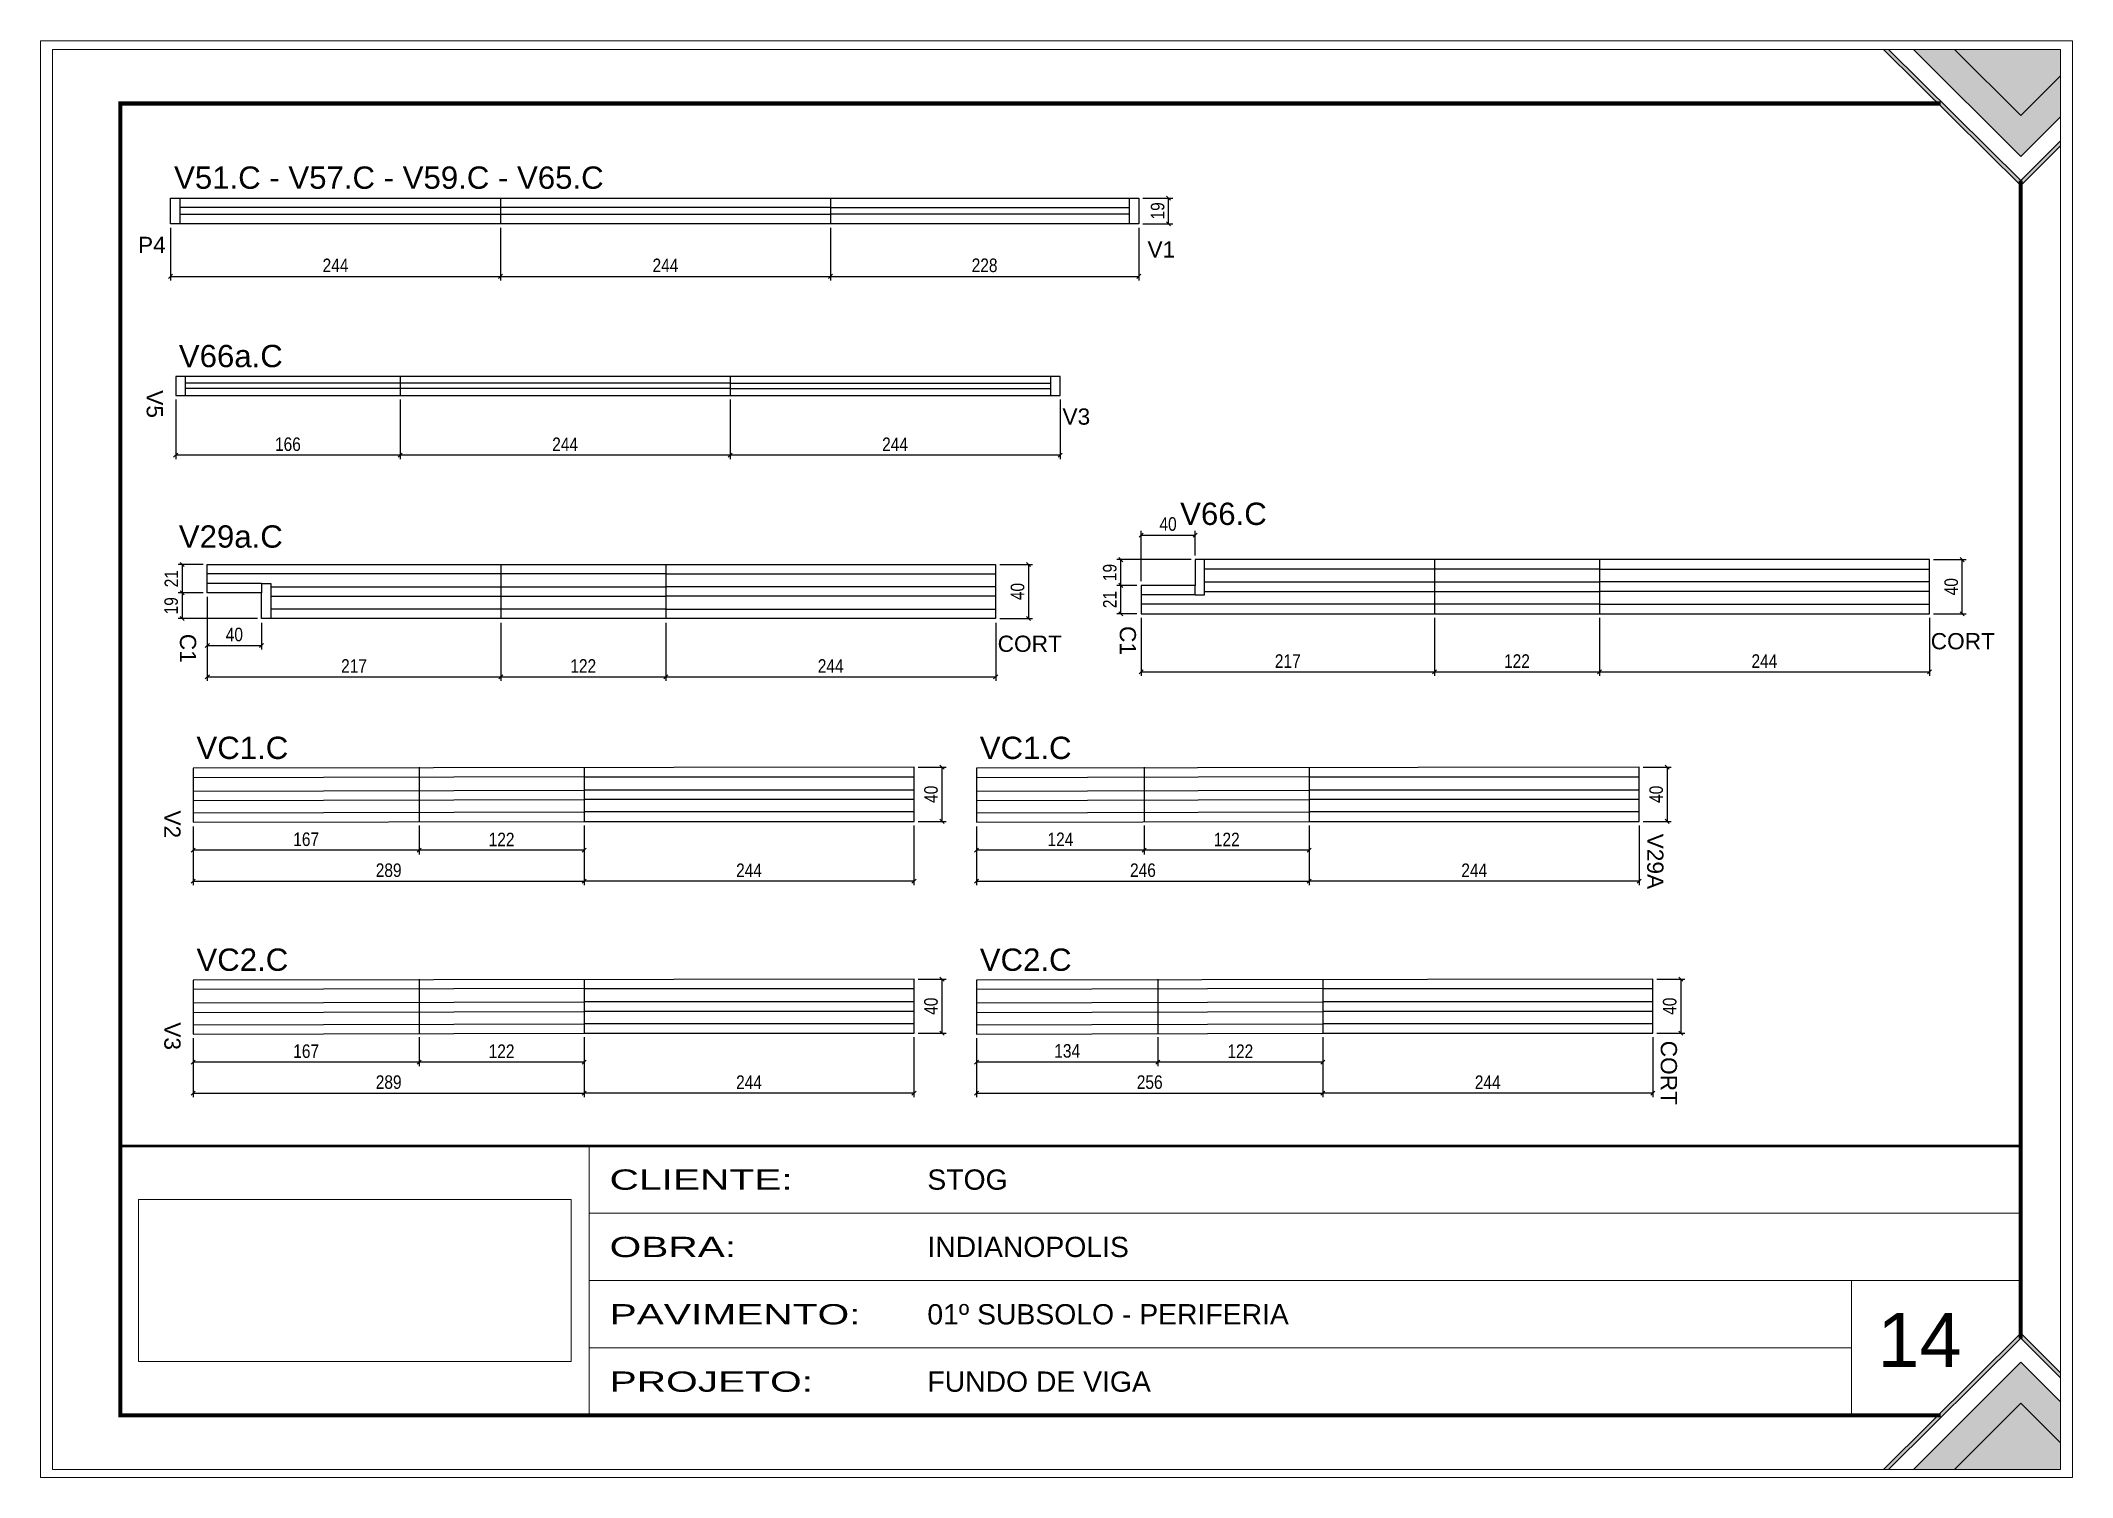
# Paper-space layout '. (14)' of a CAD drawing. Extents: x 303 to 600, y -8 to 202.
# The model-space entities are those that its viewports show. They can reach past a viewport. Long polylines and large blocks are cut down to what shows.
import ezdxf
from ezdxf.enums import TextEntityAlignment as Align

# ---------------------------------------------------------------- set-up
doc = ezdxf.new("R2010")
doc.units = 0
doc.linetypes.add('CONTINUO', pattern=[0])
doc.layers.get('0').update_dxf_attribs({"color": 50})
for name, color, linetype in [('5', 5, 'Continuous'), ('COTA', 241, 'Continuous'), ('NOMENCLATURA', 7, 'Continuous'), ('Painéis', 200, 'Continuous'), ('SARR_2.2x7', 40, 'Continuous'), ('SARR_EDITAR', 141, 'Continuous'), ('TEXTO', 3, 'Continuous')]:
    doc.layers.add(name, color=color, linetype=linetype)
doc.layers.add('Folhas', color=255, linetype='Continuous', lineweight=9)
doc.styles.add('ARIAL', font='arial.ttf')
doc.styles.add('COTA TECNICA', font='techl___.ttf', dxfattribs={"height": 10})
doc.styles.add('COTA TECNICA-50', font='techl___.ttf', dxfattribs={"height": 10})
doc.styles.get("Standard").update_dxf_attribs({"font": 'arial.ttf'})
doc.styles.add('Tecnologia', font='')
doc.styles.get('Tecnologia').set_extended_font_data('Forgotten Futurist')
doc.dimstyles.new('COTA PAINEL-50', dxfattribs={"dimtxt": 10, "dimasz": 3, "dimexe": 3, "dimexo": 3, "dimgap": 3, "dimtad": 1, "dimdec": 1, "dimzin": 9, "dimdsep": 46, "dimtxsty": 'COTA TECNICA-50', "dimblk1": 'OBLIQUE', "dimblk2": 'OBLIQUE', "dimsah": 1, "dimcen": 0.9, "dimclrd": 4, "dimclre": 4, "dimclrt": 240, "dimadec": 1, "dimazin": 3, "dimtfac": 1, "dimtdec": 1, "dimtmove": 0, "dimatfit": 3, "dimfxl": 1, "dimtolj": 1, "dimtzin": 12, "dimarcsym": 0})
doc.dimstyles.new('PAINEL', dxfattribs={"dimtxt": 10, "dimasz": 3, "dimexe": 3, "dimexo": 3, "dimgap": 3, "dimtad": 1, "dimdec": 1, "dimzin": 12, "dimdsep": 46, "dimtxsty": 'COTA TECNICA', "dimblk1": 'OBLIQUE', "dimblk2": 'OBLIQUE', "dimsah": 1, "dimcen": 0.9, "dimclrd": 4, "dimclre": 4, "dimclrt": 240, "dimadec": 1, "dimazin": 3, "dimtfac": 1, "dimtdec": 1, "dimtmove": 0, "dimatfit": 3, "dimfxl": 1, "dimtolj": 1, "dimtzin": 12, "dimarcsym": 0})
picture_1 = doc.add_image_def('image1.jpg', size_in_pixel=(1600, 599))

psp = doc.layouts.new('. (14)')

msp = doc.modelspace()

# ---------------------------------------------------------------- texts
at = {"layer": '5', "linetype": 'Continuous'}
for s, rotation, p in [('P4', 359.999964, (1719.623, -2092.078)), ('V1', 359.999964, (2466.194, -2095.41)), ('V5', 270.000036, (1726.058, -2193.508)), ('V3', 0.000036, (2403.303, -2218.991)), ('C1', 270.000036, (2445.658, -2367.889)), ('CORT', 0.000036, (3045.377, -2385.081)), ('C1', 270.000036, (1750.637, -2373.641)), ('CORT', 0.000036, (2355.35, -2386.981)), ('V2', 270.000036, (1739.096, -2504.234)), ('V29A', 270.000036, (2835.741, -2521.41)), ('V3', 270.000036, (1739.096, -2660.88)), ('CORT', 270.000036, (2845.741, -2674.517))]:
    msp.add_text(s, height=12, rotation=rotation, dxfattribs=at).set_placement(p)
at = {"layer": 'Folhas', "style": 'ARIAL'}
msp.add_text('14', height=40, dxfattribs=at).set_placement((3037.102, -2895.755), align=Align.MIDDLE)
at = {"layer": 'NOMENCLATURA', "linetype": 'Continuous'}
for s, height, p in [('V51.C - V57.C - V59.C - V65.C', 16.49999, (1746.325, -2044.561)), ('V66a.C', 16.5, (1749.838, -2176.473)), ('V66.C', 16.5, (2490.325, -2293.145)), ('V29a.C', 16.5, (1749.838, -2309.923)), ('VC1.C', 16.5, (1762.875, -2466.2)), ('VC1.C', 16.5, (2342.146, -2466.2)), ('VC2.C', 16.5, (1762.875, -2622.846)), ('VC2.C', 16.5, (2342.146, -2622.846))]:
    msp.add_text(s, height=height, dxfattribs=at).set_placement(p)

# ---------------------------------------------------------------- blocks, each defined once
blk = doc.blocks.new('9999999999')
at = {"transparency": 33554687}
h = blk.add_hatch(color=30, dxfattribs=at)
h.dxf.hatch_style = 1
h.paths.add_polyline_path([(1357.7, 1050), (1354, 1050), (1455.5, 949.3), (1485, 978.7), (1485, 982.3), (1455.5, 953)])
at = {"true_color": 0x000000, "transparency": 33554687}
h = blk.add_hatch(color=18, dxfattribs=at)
h.dxf.hatch_style = 1
h.paths.add_polyline_path([(1406.6, 1050), (1376.2, 1050), (1455.5, 970.8), (1485, 1000.1), (1485, 1030.4), (1455.5, 1001.1)])
at = {"true_color": 0xff7f00, "transparency": 33554687}
h = blk.add_hatch(color=30, dxfattribs=at)
h.dxf.hatch_style = 1
h.paths.add_polyline_path([(1485, 1030.4), (1485, 1050), (1406.6, 1050), (1455.5, 1001.1)])
at = {"transparency": 33554687}
h = blk.add_hatch(color=30, dxfattribs=at)
h.dxf.hatch_style = 1
h.paths.add_polyline_path([(1357.7, 0), (1354, 0), (1455.5, 100.7), (1485, 71.3), (1485, 67.7), (1455.5, 97)])
at = {"true_color": 0x000000, "transparency": 33554687}
h = blk.add_hatch(color=18, dxfattribs=at)
h.dxf.hatch_style = 1
h.paths.add_polyline_path([(1406.6, 0), (1376.2, 0), (1455.5, 79.2), (1485, 49.9), (1485, 19.6), (1455.5, 48.9)])
at = {"true_color": 0xff7f00, "transparency": 33554687}
h = blk.add_hatch(color=30, dxfattribs=at)
h.dxf.hatch_style = 1
h.paths.add_polyline_path([(1485, 19.6), (1485, 0), (1406.6, 0), (1455.5, 48.9)])
at = {"color": 30, "linetype": 'CONTINUO'}
for p, q in [((396.9, 40), (396.9, 239.2)), ((396.9, 189.4), (1455.5, 189.4)), ((396.9, 139.6), (1455.5, 139.6)), ((1330.4, 139.6), (1330.4, 40)), ((396.9, 89.8), (1330.4, 89.8))]:
    blk.add_line(p, q, dxfattribs=at)
at = {"color": 30, "transparency": 33554687}
for points in [[(1485, 978.7), (1455.5, 949.3), (1354, 1050)], [(1485, 982.3), (1455.5, 953), (1357.7, 1050)], [(1376.2, 1050), (1455.5, 970.8), (1485, 1000.1)], [(1406.6, 1050), (1455.5, 1001.1), (1485, 1030.4)], [(1485, 71.3), (1455.5, 100.7), (1354, 0)], [(1485, 67.7), (1455.5, 97), (1357.7, 0)], [(1376.2, 0), (1455.5, 79.2), (1485, 49.9)], [(1406.6, 0), (1455.5, 48.9), (1485, 19.6)]]:
    blk.add_lwpolyline(points, dxfattribs=at)
at = {"color": 30, "linetype": 'CONTINUO', "const_width": 2}
blk.add_lwpolyline([(1455.5, 97), (1455.5, 239.2), (50, 239.2), (50, 40), (1396.2, 40)], dxfattribs=at)
at = {"layer": 'Folhas'}
blk.add_lwpolyline([(0, 0), (1485, 0), (1485, 1050), (0, 1050)], close=True, dxfattribs=at)
at = {"layer": 'Folhas', "color": 30, "const_width": 3}
for points in [[(1396.2, 1010), (50, 1010), (50, 40), (1396.2, 40)], [(1455.5, 97), (1455.5, 953)]]:
    blk.add_lwpolyline(points, dxfattribs=at)
at = {"layer": 'TEXTO', "color": 7, "style": 'Tecnologia', "width": 1.5}
for s, p in [('CLIENTE:', (411.9, 214.3)), ('OBRA:', (411.9, 164.5)), ('PAVIMENTO:', (411.9, 114.7)), ('PROJETO:', (411.9, 64.9))]:
    blk.add_text(s, height=15, dxfattribs=at).set_placement(p, align=Align.MIDDLE_LEFT)
at = {"layer": 'TEXTO', "color": 7, "linetype": 'Continuous', "ltscale": 5, "style": 'ARIAL'}
for s, p in [('STOG', (646.9, 214.3)), ('INDIANOPOLIS', (646.9, 164.5)), ('01º SUBSOLO - PERIFERIA', (646.9, 114.7)), ('FUNDO DE VIGA', (646.9, 64.9))]:
    blk.add_text(s, height=15, dxfattribs=at).set_placement(p, align=Align.MIDDLE_LEFT)
image = blk.add_image(picture_1, insert=(63.5, 79.7), size_in_units=(320, 119.8))
image.dxf.flags = 7
blk = doc.blocks.new('_Oblique')
at = {"color": 0, "linetype": 'ByBlock', "lineweight": -2}
blk.add_line((-0.5, -0.5), (0.5, 0.5), dxfattribs=at)
blk = doc.blocks.new('*D470')
at = {"layer": 'COTA', "color": 4, "linetype": 'ByBlock', "lineweight": -2, "transparency": 16777216}
for p, q in [((1743.7, -2073.4), (1743.7, -2112.3)), ((1987.7, -2073.4), (1987.7, -2112.3)), ((1743.7, -2109.3), (1987.7, -2109.3))]:
    blk.add_line(p, q, dxfattribs=at)
at = {"layer": 'Defpoints', "color": 0, "linetype": 'ByBlock', "transparency": 16777216}
for p in [(1743.7, -2070.4), (1987.7, -2070.4), (1987.7, -2109.3)]:
    blk.add_point(p, dxfattribs=at)
at = {"layer": 'COTA', "color": 4, "linetype": 'ByBlock', "lineweight": -2, "transparency": 16777216, "xscale": 3, "yscale": 3, "zscale": 3, "rotation": 180}
blk.add_blockref('_Oblique', (1743.7, -2109.3), dxfattribs=at)
at = {"layer": 'COTA', "color": 4, "linetype": 'ByBlock', "lineweight": -2, "transparency": 16777216, "xscale": 3, "yscale": 3, "zscale": 3}
blk.add_blockref('_Oblique', (1987.7, -2109.3), dxfattribs=at)
at = {"layer": 'COTA', "color": 240, "linetype": 'ByBlock', "transparency": 16777216, "insert": (1865.7, -2101.2), "char_height": 10, "attachment_point": 5, "style": 'COTA TECNICA-50'}
blk.add_mtext('\\A1;244', dxfattribs=at)
blk = doc.blocks.new('*D471')
at = {"layer": 'COTA', "color": 4, "linetype": 'ByBlock', "lineweight": -2, "transparency": 16777216}
for p, q in [((1987.7, -2073.4), (1987.7, -2112.3)), ((2231.7, -2073.4), (2231.7, -2112.3)), ((1987.7, -2109.3), (2231.7, -2109.3))]:
    blk.add_line(p, q, dxfattribs=at)
at = {"layer": 'Defpoints', "color": 0, "linetype": 'ByBlock', "transparency": 16777216}
for p in [(1987.7, -2070.4), (2231.7, -2070.4), (2231.7, -2109.3)]:
    blk.add_point(p, dxfattribs=at)
at = {"layer": 'COTA', "color": 4, "linetype": 'ByBlock', "lineweight": -2, "transparency": 16777216, "xscale": 3, "yscale": 3, "zscale": 3, "rotation": 180}
blk.add_blockref('_Oblique', (1987.7, -2109.3), dxfattribs=at)
at = {"layer": 'COTA', "color": 4, "linetype": 'ByBlock', "lineweight": -2, "transparency": 16777216, "xscale": 3, "yscale": 3, "zscale": 3}
blk.add_blockref('_Oblique', (2231.7, -2109.3), dxfattribs=at)
at = {"layer": 'COTA', "color": 240, "linetype": 'ByBlock', "transparency": 16777216, "insert": (2109.7, -2101.2), "char_height": 10, "attachment_point": 5, "style": 'COTA TECNICA-50'}
blk.add_mtext('\\A1;244', dxfattribs=at)
blk = doc.blocks.new('*D472')
at = {"layer": 'COTA', "color": 4, "lineweight": -2, "transparency": 16777216}
for p, q in [((2462.7, -2051.4), (2484.8, -2051.4)), ((2481.8, -2070.4), (2481.8, -2051.4)), ((2462.7, -2070.4), (2484.8, -2070.4))]:
    blk.add_line(p, q, dxfattribs=at)
at = {"layer": 'Defpoints', "color": 0, "transparency": 16777216}
for p in [(2459.7, -2051.4), (2481.8, -2051.4), (2459.7, -2070.4)]:
    blk.add_point(p, dxfattribs=at)
at = {"layer": 'COTA', "color": 4, "lineweight": -2, "transparency": 16777216, "xscale": 3, "yscale": 3, "zscale": 3}
for p, rotation in [((2481.8, -2051.4), 90), ((2481.8, -2070.4), 270)]:
    blk.add_blockref('_Oblique', p, dxfattribs=dict(at, rotation=rotation))
at = {"layer": 'COTA', "color": 240, "transparency": 16777216, "insert": (2473.7, -2060.9), "char_height": 10, "attachment_point": 5, "rotation": 90, "style": 'COTA TECNICA'}
blk.add_mtext('\\A1;19', dxfattribs=at)
blk = doc.blocks.new('*D473')
at = {"layer": 'COTA', "color": 4, "lineweight": -2, "transparency": 16777216}
for p, q in [((2231.7, -2073.4), (2231.7, -2112.3)), ((2459.7, -2073.4), (2459.7, -2112.3)), ((2231.7, -2109.3), (2459.7, -2109.3))]:
    blk.add_line(p, q, dxfattribs=at)
at = {"layer": 'Defpoints', "color": 0, "transparency": 16777216}
for p in [(2231.7, -2070.4), (2459.7, -2070.4), (2459.7, -2109.3)]:
    blk.add_point(p, dxfattribs=at)
at = {"layer": 'COTA', "color": 4, "lineweight": -2, "transparency": 16777216, "xscale": 3, "yscale": 3, "zscale": 3, "rotation": 180}
blk.add_blockref('_Oblique', (2231.7, -2109.3), dxfattribs=at)
at = {"layer": 'COTA', "color": 4, "lineweight": -2, "transparency": 16777216, "xscale": 3, "yscale": 3, "zscale": 3}
blk.add_blockref('_Oblique', (2459.7, -2109.3), dxfattribs=at)
at = {"layer": 'COTA', "color": 240, "transparency": 16777216, "insert": (2345.7, -2101.2), "char_height": 10, "attachment_point": 5, "style": 'COTA TECNICA-50'}
blk.add_mtext('\\A1;228', dxfattribs=at)
blk = doc.blocks.new('*D474')
at = {"layer": 'COTA', "color": 4, "linetype": 'ByBlock', "lineweight": -2, "transparency": 16777216}
for p, q in [((2157.5, -2200.3), (2157.5, -2244.6)), ((2401.5, -2200.3), (2401.5, -2244.6)), ((2401.5, -2241.6), (2157.5, -2241.6))]:
    blk.add_line(p, q, dxfattribs=at)
at = {"layer": 'Defpoints', "color": 0, "linetype": 'ByBlock', "transparency": 16777216}
for p in [(2157.5, -2197.3), (2401.5, -2197.3), (2157.5, -2241.6)]:
    blk.add_point(p, dxfattribs=at)
at = {"layer": 'COTA', "color": 4, "linetype": 'ByBlock', "lineweight": -2, "transparency": 16777216, "xscale": 3, "yscale": 3, "zscale": 3, "rotation": 180}
blk.add_blockref('_Oblique', (2157.5, -2241.6), dxfattribs=at)
at = {"layer": 'COTA', "color": 4, "linetype": 'ByBlock', "lineweight": -2, "transparency": 16777216, "xscale": 3, "yscale": 3, "zscale": 3}
blk.add_blockref('_Oblique', (2401.5, -2241.6), dxfattribs=at)
at = {"layer": 'COTA', "color": 240, "linetype": 'ByBlock', "transparency": 16777216, "insert": (2279.5, -2233.5), "char_height": 10, "attachment_point": 5, "style": 'COTA TECNICA-50'}
blk.add_mtext('\\A1;244', dxfattribs=at)
blk = doc.blocks.new('*D475')
at = {"layer": 'COTA', "color": 4, "linetype": 'ByBlock', "lineweight": -2, "transparency": 16777216}
for p, q in [((1913.5, -2200.3), (1913.5, -2244.6)), ((2157.5, -2200.3), (2157.5, -2244.6)), ((2157.5, -2241.6), (1913.5, -2241.6))]:
    blk.add_line(p, q, dxfattribs=at)
at = {"layer": 'Defpoints', "color": 0, "linetype": 'ByBlock', "transparency": 16777216}
for p in [(1913.5, -2197.3), (2157.5, -2197.3), (1913.5, -2241.6)]:
    blk.add_point(p, dxfattribs=at)
at = {"layer": 'COTA', "color": 4, "linetype": 'ByBlock', "lineweight": -2, "transparency": 16777216, "xscale": 3, "yscale": 3, "zscale": 3, "rotation": 180}
blk.add_blockref('_Oblique', (1913.5, -2241.6), dxfattribs=at)
at = {"layer": 'COTA', "color": 4, "linetype": 'ByBlock', "lineweight": -2, "transparency": 16777216, "xscale": 3, "yscale": 3, "zscale": 3}
blk.add_blockref('_Oblique', (2157.5, -2241.6), dxfattribs=at)
at = {"layer": 'COTA', "color": 240, "linetype": 'ByBlock', "transparency": 16777216, "insert": (2035.5, -2233.5), "char_height": 10, "attachment_point": 5, "style": 'COTA TECNICA-50'}
blk.add_mtext('\\A1;244', dxfattribs=at)
blk = doc.blocks.new('*D476')
at = {"layer": 'COTA', "color": 4, "lineweight": -2, "transparency": 16777216}
for p, q in [((1747.5, -2200.3), (1747.5, -2244.6)), ((1913.5, -2200.3), (1913.5, -2244.6)), ((1913.5, -2241.6), (1747.5, -2241.6))]:
    blk.add_line(p, q, dxfattribs=at)
at = {"layer": 'Defpoints', "color": 0, "transparency": 16777216}
for p in [(1747.5, -2197.3), (1913.5, -2197.3), (1747.5, -2241.6)]:
    blk.add_point(p, dxfattribs=at)
at = {"layer": 'COTA', "color": 4, "lineweight": -2, "transparency": 16777216, "xscale": 3, "yscale": 3, "zscale": 3, "rotation": 180}
blk.add_blockref('_Oblique', (1747.5, -2241.6), dxfattribs=at)
at = {"layer": 'COTA', "color": 4, "lineweight": -2, "transparency": 16777216, "xscale": 3, "yscale": 3, "zscale": 3}
blk.add_blockref('_Oblique', (1913.5, -2241.6), dxfattribs=at)
at = {"layer": 'COTA', "color": 240, "transparency": 16777216, "insert": (1830.5, -2233.5), "char_height": 10, "attachment_point": 5, "style": 'COTA TECNICA-50'}
blk.add_mtext('\\A1;166', dxfattribs=at)
blk = doc.blocks.new('*D492')
at = {"layer": 'COTA', "color": 4, "lineweight": -2, "transparency": 16777216}
for p, q in [((1770.9, -2346.4), (1770.9, -2408.5)), ((1987.9, -2365.4), (1987.9, -2408.5)), ((1770.9, -2405.5), (1987.9, -2405.5))]:
    blk.add_line(p, q, dxfattribs=at)
at = {"layer": 'Defpoints', "color": 0, "transparency": 16777216}
for p in [(1770.9, -2343.4), (1987.9, -2362.4), (1987.9, -2405.5)]:
    blk.add_point(p, dxfattribs=at)
at = {"layer": 'COTA', "color": 4, "lineweight": -2, "transparency": 16777216, "xscale": 3, "yscale": 3, "zscale": 3, "rotation": 180}
blk.add_blockref('_Oblique', (1770.9, -2405.5), dxfattribs=at)
at = {"layer": 'COTA', "color": 4, "lineweight": -2, "transparency": 16777216, "xscale": 3, "yscale": 3, "zscale": 3}
blk.add_blockref('_Oblique', (1987.9, -2405.5), dxfattribs=at)
at = {"layer": 'COTA', "color": 240, "transparency": 16777216, "insert": (1879.4, -2397.4), "char_height": 10, "attachment_point": 5, "style": 'COTA TECNICA-50'}
blk.add_mtext('\\A1;217', dxfattribs=at)
blk = doc.blocks.new('*D493')
at = {"layer": 'COTA', "color": 4, "lineweight": -2, "transparency": 16777216}
for p, q in [((1987.9, -2365.4), (1987.9, -2408.5)), ((2109.9, -2365.4), (2109.9, -2408.5)), ((1987.9, -2405.5), (2109.9, -2405.5))]:
    blk.add_line(p, q, dxfattribs=at)
at = {"layer": 'Defpoints', "color": 0, "transparency": 16777216}
for p in [(1987.9, -2362.4), (2109.9, -2362.4), (2109.9, -2405.5)]:
    blk.add_point(p, dxfattribs=at)
at = {"layer": 'COTA', "color": 4, "lineweight": -2, "transparency": 16777216, "xscale": 3, "yscale": 3, "zscale": 3, "rotation": 180}
blk.add_blockref('_Oblique', (1987.9, -2405.5), dxfattribs=at)
at = {"layer": 'COTA', "color": 4, "lineweight": -2, "transparency": 16777216, "xscale": 3, "yscale": 3, "zscale": 3}
blk.add_blockref('_Oblique', (2109.9, -2405.5), dxfattribs=at)
at = {"layer": 'COTA', "color": 240, "transparency": 16777216, "insert": (2048.9, -2397.4), "char_height": 10, "attachment_point": 5, "style": 'COTA TECNICA-50'}
blk.add_mtext('\\A1;122', dxfattribs=at)
blk = doc.blocks.new('*D494')
at = {"layer": 'COTA', "color": 4, "lineweight": -2, "transparency": 16777216}
for p, q in [((2109.9, -2365.4), (2109.9, -2408.5)), ((2353.9, -2365.4), (2353.9, -2408.5)), ((2109.9, -2405.5), (2353.9, -2405.5))]:
    blk.add_line(p, q, dxfattribs=at)
at = {"layer": 'Defpoints', "color": 0, "transparency": 16777216}
for p in [(2109.9, -2362.4), (2353.9, -2362.4), (2353.9, -2405.5)]:
    blk.add_point(p, dxfattribs=at)
at = {"layer": 'COTA', "color": 4, "lineweight": -2, "transparency": 16777216, "xscale": 3, "yscale": 3, "zscale": 3, "rotation": 180}
blk.add_blockref('_Oblique', (2109.9, -2405.5), dxfattribs=at)
at = {"layer": 'COTA', "color": 4, "lineweight": -2, "transparency": 16777216, "xscale": 3, "yscale": 3, "zscale": 3}
blk.add_blockref('_Oblique', (2353.9, -2405.5), dxfattribs=at)
at = {"layer": 'COTA', "color": 240, "transparency": 16777216, "insert": (2231.9, -2397.4), "char_height": 10, "attachment_point": 5, "style": 'COTA TECNICA-50'}
blk.add_mtext('\\A1;244', dxfattribs=at)
blk = doc.blocks.new('*D495')
at = {"layer": 'COTA', "color": 4, "lineweight": -2, "transparency": 16777216}
for p, q in [((2356.9, -2322.4), (2381.2, -2322.4)), ((2378.2, -2322.4), (2378.2, -2362.4)), ((2356.9, -2362.4), (2381.2, -2362.4))]:
    blk.add_line(p, q, dxfattribs=at)
at = {"layer": 'Defpoints', "color": 0, "transparency": 16777216}
for p in [(2353.9, -2322.4), (2353.9, -2362.4), (2378.2, -2362.4)]:
    blk.add_point(p, dxfattribs=at)
at = {"layer": 'COTA', "color": 4, "lineweight": -2, "transparency": 16777216, "xscale": 3, "yscale": 3, "zscale": 3}
for p, rotation in [((2378.2, -2322.4), 90), ((2378.2, -2362.4), 270)]:
    blk.add_blockref('_Oblique', p, dxfattribs=dict(at, rotation=rotation))
at = {"layer": 'COTA', "color": 240, "transparency": 16777216, "insert": (2370.1, -2342.4), "char_height": 10, "attachment_point": 5, "rotation": 90, "style": 'COTA TECNICA-50'}
blk.add_mtext('\\A1;40', dxfattribs=at)
blk = doc.blocks.new('*D496')
at = {"layer": 'COTA', "color": 4, "lineweight": -2, "transparency": 16777216}
for p, q in [((1767.9, -2322.4), (1749.3, -2322.4)), ((1752.3, -2322.4), (1752.3, -2343.4)), ((1767.9, -2343.4), (1749.3, -2343.4))]:
    blk.add_line(p, q, dxfattribs=at)
at = {"layer": 'Defpoints', "color": 0, "transparency": 16777216}
for p in [(1770.9, -2322.4), (1752.3, -2343.4), (1770.9, -2343.4)]:
    blk.add_point(p, dxfattribs=at)
at = {"layer": 'COTA', "color": 4, "lineweight": -2, "transparency": 16777216, "xscale": 3, "yscale": 3, "zscale": 3}
for p, rotation in [((1752.3, -2322.4), 90), ((1752.3, -2343.4), 270)]:
    blk.add_blockref('_Oblique', p, dxfattribs=dict(at, rotation=rotation))
at = {"layer": 'COTA', "color": 240, "transparency": 16777216, "insert": (1744.3, -2332.9), "char_height": 10, "attachment_point": 5, "rotation": 90, "style": 'COTA TECNICA-50'}
blk.add_mtext('\\A1;21', dxfattribs=at)
blk = doc.blocks.new('*D497')
at = {"layer": 'COTA', "color": 4, "lineweight": -2, "transparency": 16777216}
for p, q in [((1767.9, -2343.4), (1749.3, -2343.4)), ((1752.3, -2343.4), (1752.3, -2362.4)), ((1807.9, -2362.4), (1749.3, -2362.4))]:
    blk.add_line(p, q, dxfattribs=at)
at = {"layer": 'Defpoints', "color": 0, "transparency": 16777216}
for p in [(1770.9, -2343.4), (1752.3, -2362.4), (1810.9, -2362.4)]:
    blk.add_point(p, dxfattribs=at)
at = {"layer": 'COTA', "color": 4, "lineweight": -2, "transparency": 16777216, "xscale": 3, "yscale": 3, "zscale": 3}
for p, rotation in [((1752.3, -2343.4), 90), ((1752.3, -2362.4), 270)]:
    blk.add_blockref('_Oblique', p, dxfattribs=dict(at, rotation=rotation))
at = {"layer": 'COTA', "color": 240, "transparency": 16777216, "insert": (1744.2, -2352.9), "char_height": 10, "attachment_point": 5, "rotation": 90, "style": 'COTA TECNICA-50'}
blk.add_mtext('\\A1;19', dxfattribs=at)
blk = doc.blocks.new('*D498')
at = {"layer": 'COTA', "color": 4, "lineweight": -2, "transparency": 16777216}
for p, q in [((1770.9, -2346.4), (1770.9, -2385.3)), ((1810.9, -2365.4), (1810.9, -2385.3)), ((1770.9, -2382.3), (1810.9, -2382.3))]:
    blk.add_line(p, q, dxfattribs=at)
at = {"layer": 'Defpoints', "color": 0, "transparency": 16777216}
for p in [(1770.9, -2343.4), (1810.9, -2362.4), (1810.9, -2382.3)]:
    blk.add_point(p, dxfattribs=at)
at = {"layer": 'COTA', "color": 4, "lineweight": -2, "transparency": 16777216, "xscale": 3, "yscale": 3, "zscale": 3, "rotation": 180}
blk.add_blockref('_Oblique', (1770.9, -2382.3), dxfattribs=at)
at = {"layer": 'COTA', "color": 4, "lineweight": -2, "transparency": 16777216, "xscale": 3, "yscale": 3, "zscale": 3}
blk.add_blockref('_Oblique', (1810.9, -2382.3), dxfattribs=at)
at = {"layer": 'COTA', "color": 240, "transparency": 16777216, "insert": (1790.9, -2374.2), "char_height": 10, "attachment_point": 5, "style": 'COTA TECNICA-50'}
blk.add_mtext('\\A1;40', dxfattribs=at)
blk = doc.blocks.new('*D499')
at = {"layer": 'COTA', "color": 4, "lineweight": -2, "transparency": 16777216}
for p, q in [((2461.4, -2361.8), (2461.4, -2404.8)), ((2678.4, -2361.8), (2678.4, -2404.8)), ((2461.4, -2401.8), (2678.4, -2401.8))]:
    blk.add_line(p, q, dxfattribs=at)
at = {"layer": 'Defpoints', "color": 0, "transparency": 16777216}
for p in [(2461.4, -2358.8), (2678.4, -2358.8), (2678.4, -2401.8)]:
    blk.add_point(p, dxfattribs=at)
at = {"layer": 'COTA', "color": 4, "lineweight": -2, "transparency": 16777216, "xscale": 3, "yscale": 3, "zscale": 3, "rotation": 180}
blk.add_blockref('_Oblique', (2461.4, -2401.8), dxfattribs=at)
at = {"layer": 'COTA', "color": 4, "lineweight": -2, "transparency": 16777216, "xscale": 3, "yscale": 3, "zscale": 3}
blk.add_blockref('_Oblique', (2678.4, -2401.8), dxfattribs=at)
at = {"layer": 'COTA', "color": 240, "transparency": 16777216, "insert": (2569.9, -2393.8), "char_height": 10, "attachment_point": 5, "style": 'COTA TECNICA-50'}
blk.add_mtext('\\A1;217', dxfattribs=at)
blk = doc.blocks.new('*D500')
at = {"layer": 'COTA', "color": 4, "lineweight": -2, "transparency": 16777216}
for p, q in [((2678.4, -2361.8), (2678.4, -2404.8)), ((2800.4, -2361.8), (2800.4, -2404.8)), ((2678.4, -2401.8), (2800.4, -2401.8))]:
    blk.add_line(p, q, dxfattribs=at)
at = {"layer": 'Defpoints', "color": 0, "transparency": 16777216}
for p in [(2678.4, -2358.8), (2800.4, -2358.8), (2800.4, -2401.8)]:
    blk.add_point(p, dxfattribs=at)
at = {"layer": 'COTA', "color": 4, "lineweight": -2, "transparency": 16777216, "xscale": 3, "yscale": 3, "zscale": 3, "rotation": 180}
blk.add_blockref('_Oblique', (2678.4, -2401.8), dxfattribs=at)
at = {"layer": 'COTA', "color": 4, "lineweight": -2, "transparency": 16777216, "xscale": 3, "yscale": 3, "zscale": 3}
blk.add_blockref('_Oblique', (2800.4, -2401.8), dxfattribs=at)
at = {"layer": 'COTA', "color": 240, "transparency": 16777216, "insert": (2739.4, -2393.8), "char_height": 10, "attachment_point": 5, "style": 'COTA TECNICA-50'}
blk.add_mtext('\\A1;122', dxfattribs=at)
blk = doc.blocks.new('*D501')
at = {"layer": 'COTA', "color": 4, "lineweight": -2, "transparency": 16777216}
for p, q in [((2800.4, -2361.8), (2800.4, -2404.8)), ((3044.4, -2361.8), (3044.4, -2404.8)), ((2800.4, -2401.8), (3044.4, -2401.8))]:
    blk.add_line(p, q, dxfattribs=at)
at = {"layer": 'Defpoints', "color": 0, "transparency": 16777216}
for p in [(2800.4, -2358.8), (3044.4, -2358.8), (3044.4, -2401.8)]:
    blk.add_point(p, dxfattribs=at)
at = {"layer": 'COTA', "color": 4, "lineweight": -2, "transparency": 16777216, "xscale": 3, "yscale": 3, "zscale": 3, "rotation": 180}
blk.add_blockref('_Oblique', (2800.4, -2401.8), dxfattribs=at)
at = {"layer": 'COTA', "color": 4, "lineweight": -2, "transparency": 16777216, "xscale": 3, "yscale": 3, "zscale": 3}
blk.add_blockref('_Oblique', (3044.4, -2401.8), dxfattribs=at)
at = {"layer": 'COTA', "color": 240, "transparency": 16777216, "insert": (2922.4, -2393.8), "char_height": 10, "attachment_point": 5, "style": 'COTA TECNICA-50'}
blk.add_mtext('\\A1;244', dxfattribs=at)
blk = doc.blocks.new('*D502')
at = {"layer": 'COTA', "color": 4, "lineweight": -2, "transparency": 16777216}
for p, q in [((3047.4, -2318.8), (3071.7, -2318.8)), ((3068.7, -2358.8), (3068.7, -2318.8)), ((3047.4, -2358.8), (3071.7, -2358.8))]:
    blk.add_line(p, q, dxfattribs=at)
at = {"layer": 'Defpoints', "color": 0, "transparency": 16777216}
for p in [(3044.4, -2318.8), (3068.7, -2318.8), (3044.4, -2358.8)]:
    blk.add_point(p, dxfattribs=at)
at = {"layer": 'COTA', "color": 4, "lineweight": -2, "transparency": 16777216, "xscale": 3, "yscale": 3, "zscale": 3}
for p, rotation in [((3068.7, -2318.8), 90), ((3068.7, -2358.8), 270)]:
    blk.add_blockref('_Oblique', p, dxfattribs=dict(at, rotation=rotation))
at = {"layer": 'COTA', "color": 240, "transparency": 16777216, "insert": (3060.6, -2338.8), "char_height": 10, "attachment_point": 5, "rotation": 90, "style": 'COTA TECNICA-50'}
blk.add_mtext('\\A1;40', dxfattribs=at)
blk = doc.blocks.new('*D503')
at = {"layer": 'COTA', "color": 4, "lineweight": -2, "transparency": 16777216}
for p, q in [((2461.4, -2334.8), (2461.4, -2297.6)), ((2501.4, -2315.8), (2501.4, -2297.6)), ((2461.4, -2300.6), (2501.4, -2300.6))]:
    blk.add_line(p, q, dxfattribs=at)
at = {"layer": 'Defpoints', "color": 0, "transparency": 16777216}
for p in [(2501.4, -2300.6), (2501.4, -2318.8), (2461.4, -2337.8)]:
    blk.add_point(p, dxfattribs=at)
at = {"layer": 'COTA', "color": 4, "lineweight": -2, "transparency": 16777216, "xscale": 3, "yscale": 3, "zscale": 3, "rotation": 180}
blk.add_blockref('_Oblique', (2461.4, -2300.6), dxfattribs=at)
at = {"layer": 'COTA', "color": 4, "lineweight": -2, "transparency": 16777216, "xscale": 3, "yscale": 3, "zscale": 3}
blk.add_blockref('_Oblique', (2501.4, -2300.6), dxfattribs=at)
at = {"layer": 'COTA', "color": 240, "transparency": 16777216, "insert": (2481.4, -2292.5), "char_height": 10, "attachment_point": 5, "style": 'COTA TECNICA-50'}
blk.add_mtext('\\A1;40', dxfattribs=at)
blk = doc.blocks.new('*D504')
at = {"layer": 'COTA', "color": 4, "lineweight": -2, "transparency": 16777216}
for p, q in [((2458.4, -2337.8), (2443.4, -2337.8)), ((2446.4, -2358.8), (2446.4, -2337.8)), ((2458.4, -2358.8), (2443.4, -2358.8))]:
    blk.add_line(p, q, dxfattribs=at)
at = {"layer": 'Defpoints', "color": 0, "transparency": 16777216}
for p in [(2446.4, -2337.8), (2461.4, -2337.8), (2461.4, -2358.8)]:
    blk.add_point(p, dxfattribs=at)
at = {"layer": 'COTA', "color": 4, "lineweight": -2, "transparency": 16777216, "xscale": 3, "yscale": 3, "zscale": 3}
for p, rotation in [((2446.4, -2337.8), 90), ((2446.4, -2358.8), 270)]:
    blk.add_blockref('_Oblique', p, dxfattribs=dict(at, rotation=rotation))
at = {"layer": 'COTA', "color": 240, "transparency": 16777216, "insert": (2438.3, -2348.3), "char_height": 10, "attachment_point": 5, "rotation": 90, "style": 'COTA TECNICA-50'}
blk.add_mtext('\\A1;21', dxfattribs=at)
blk = doc.blocks.new('*D505')
at = {"layer": 'COTA', "color": 4, "lineweight": -2, "transparency": 16777216}
for p, q in [((2498.4, -2318.8), (2443.4, -2318.8)), ((2446.4, -2337.8), (2446.4, -2318.8)), ((2458.4, -2337.8), (2443.4, -2337.8))]:
    blk.add_line(p, q, dxfattribs=at)
at = {"layer": 'Defpoints', "color": 0, "transparency": 16777216}
for p in [(2446.4, -2318.8), (2501.4, -2318.8), (2461.4, -2337.8)]:
    blk.add_point(p, dxfattribs=at)
at = {"layer": 'COTA', "color": 4, "lineweight": -2, "transparency": 16777216, "xscale": 3, "yscale": 3, "zscale": 3}
for p, rotation in [((2446.4, -2318.8), 90), ((2446.4, -2337.8), 270)]:
    blk.add_blockref('_Oblique', p, dxfattribs=dict(at, rotation=rotation))
at = {"layer": 'COTA', "color": 240, "transparency": 16777216, "insert": (2438.3, -2328.3), "char_height": 10, "attachment_point": 5, "rotation": 90, "style": 'COTA TECNICA-50'}
blk.add_mtext('\\A1;19', dxfattribs=at)
blk = doc.blocks.new('*D508')
at = {"layer": 'COTA', "color": 4, "linetype": 'ByBlock', "lineweight": -2, "transparency": 16777216}
for p, q in [((2049.5, -2515.3), (2049.5, -2559.6)), ((2293.5, -2515.3), (2293.5, -2559.6)), ((2293.5, -2556.6), (2049.5, -2556.6))]:
    blk.add_line(p, q, dxfattribs=at)
at = {"layer": 'Defpoints', "color": 0, "linetype": 'ByBlock', "transparency": 16777216}
for p in [(2049.5, -2512.3), (2293.5, -2512.3), (2049.5, -2556.6)]:
    blk.add_point(p, dxfattribs=at)
at = {"layer": 'COTA', "color": 4, "linetype": 'ByBlock', "lineweight": -2, "transparency": 16777216, "xscale": 3, "yscale": 3, "zscale": 3, "rotation": 180}
blk.add_blockref('_Oblique', (2049.5, -2556.6), dxfattribs=at)
at = {"layer": 'COTA', "color": 4, "linetype": 'ByBlock', "lineweight": -2, "transparency": 16777216, "xscale": 3, "yscale": 3, "zscale": 3}
blk.add_blockref('_Oblique', (2293.5, -2556.6), dxfattribs=at)
at = {"layer": 'COTA', "color": 240, "linetype": 'ByBlock', "transparency": 16777216, "insert": (2171.5, -2548.5), "char_height": 10, "attachment_point": 5, "style": 'COTA TECNICA-50'}
blk.add_mtext('\\A1;244', dxfattribs=at)
blk = doc.blocks.new('*D509')
at = {"layer": 'COTA', "color": 4, "linetype": 'ByBlock', "lineweight": -2, "transparency": 16777216}
for p, q in [((1927.5, -2515.3), (1927.5, -2536.7)), ((2049.5, -2515.3), (2049.5, -2536.7)), ((2049.5, -2533.7), (1927.5, -2533.7))]:
    blk.add_line(p, q, dxfattribs=at)
at = {"layer": 'Defpoints', "color": 0, "linetype": 'ByBlock', "transparency": 16777216}
for p in [(1927.5, -2512.3), (2049.5, -2512.3), (1927.5, -2533.7)]:
    blk.add_point(p, dxfattribs=at)
at = {"layer": 'COTA', "color": 4, "linetype": 'ByBlock', "lineweight": -2, "transparency": 16777216, "xscale": 3, "yscale": 3, "zscale": 3, "rotation": 180}
blk.add_blockref('_Oblique', (1927.5, -2533.7), dxfattribs=at)
at = {"layer": 'COTA', "color": 4, "linetype": 'ByBlock', "lineweight": -2, "transparency": 16777216, "xscale": 3, "yscale": 3, "zscale": 3}
blk.add_blockref('_Oblique', (2049.5, -2533.7), dxfattribs=at)
at = {"layer": 'COTA', "color": 240, "linetype": 'ByBlock', "transparency": 16777216, "insert": (1988.5, -2525.7), "char_height": 10, "attachment_point": 5, "style": 'COTA TECNICA-50'}
blk.add_mtext('\\A1;122', dxfattribs=at)
blk = doc.blocks.new('*D510')
at = {"layer": 'COTA', "color": 4, "lineweight": -2, "transparency": 16777216}
for p, q in [((1760.5, -2516), (1760.5, -2536.7)), ((1927.5, -2515.3), (1927.5, -2536.7)), ((1927.5, -2533.7), (1760.5, -2533.7))]:
    blk.add_line(p, q, dxfattribs=at)
at = {"layer": 'Defpoints', "color": 0, "transparency": 16777216}
for p in [(1760.5, -2513), (1927.5, -2512.3), (1760.5, -2533.7)]:
    blk.add_point(p, dxfattribs=at)
at = {"layer": 'COTA', "color": 4, "lineweight": -2, "transparency": 16777216, "xscale": 3, "yscale": 3, "zscale": 3, "rotation": 180}
blk.add_blockref('_Oblique', (1760.5, -2533.7), dxfattribs=at)
at = {"layer": 'COTA', "color": 4, "lineweight": -2, "transparency": 16777216, "xscale": 3, "yscale": 3, "zscale": 3}
blk.add_blockref('_Oblique', (1927.5, -2533.7), dxfattribs=at)
at = {"layer": 'COTA', "color": 240, "transparency": 16777216, "insert": (1844, -2525.6), "char_height": 10, "attachment_point": 5, "style": 'COTA TECNICA-50'}
blk.add_mtext('\\A1;167', dxfattribs=at)
blk = doc.blocks.new('*D511')
at = {"layer": 'COTA', "color": 4, "lineweight": -2, "transparency": 16777216}
for p, q in [((1760.5, -2529.7), (1760.5, -2559.6)), ((2049.5, -2529), (2049.5, -2559.6)), ((1760.5, -2556.6), (2049.5, -2556.6))]:
    blk.add_line(p, q, dxfattribs=at)
at = {"layer": 'Defpoints', "color": 0, "transparency": 16777216}
for p in [(1760.5, -2526.7), (2049.5, -2526), (2049.5, -2556.6)]:
    blk.add_point(p, dxfattribs=at)
at = {"layer": 'COTA', "color": 4, "lineweight": -2, "transparency": 16777216, "xscale": 3, "yscale": 3, "zscale": 3, "rotation": 180}
blk.add_blockref('_Oblique', (1760.5, -2556.6), dxfattribs=at)
at = {"layer": 'COTA', "color": 4, "lineweight": -2, "transparency": 16777216, "xscale": 3, "yscale": 3, "zscale": 3}
blk.add_blockref('_Oblique', (2049.5, -2556.6), dxfattribs=at)
at = {"layer": 'COTA', "color": 240, "transparency": 16777216, "insert": (1905, -2548.5), "char_height": 10, "attachment_point": 5, "style": 'COTA TECNICA-50'}
blk.add_mtext('\\A1;289', dxfattribs=at)
blk = doc.blocks.new('*D512')
at = {"layer": 'COTA', "color": 4, "lineweight": -2, "transparency": 16777216}
for p, q in [((2296.5, -2472.3), (2317.2, -2472.3)), ((2314.2, -2472.3), (2314.2, -2512.3)), ((2296.5, -2512.3), (2317.2, -2512.3))]:
    blk.add_line(p, q, dxfattribs=at)
at = {"layer": 'Defpoints', "color": 0, "transparency": 16777216}
for p in [(2293.5, -2472.3), (2293.5, -2512.3), (2314.2, -2512.3)]:
    blk.add_point(p, dxfattribs=at)
at = {"layer": 'COTA', "color": 4, "lineweight": -2, "transparency": 16777216, "xscale": 3, "yscale": 3, "zscale": 3}
for p, rotation in [((2314.2, -2472.3), 90), ((2314.2, -2512.3), 270)]:
    blk.add_blockref('_Oblique', p, dxfattribs=dict(at, rotation=rotation))
at = {"layer": 'COTA', "color": 240, "transparency": 16777216, "insert": (2306.1, -2492.3), "char_height": 10, "attachment_point": 5, "rotation": 90, "style": 'COTA TECNICA-50'}
blk.add_mtext('\\A1;40', dxfattribs=at)
blk = doc.blocks.new('*D513')
at = {"layer": 'COTA', "color": 4, "linetype": 'ByBlock', "lineweight": -2, "transparency": 16777216}
for p, q in [((2585.8, -2515.3), (2585.8, -2559.6)), ((2829.8, -2515.3), (2829.8, -2559.6)), ((2829.8, -2556.6), (2585.8, -2556.6))]:
    blk.add_line(p, q, dxfattribs=at)
at = {"layer": 'Defpoints', "color": 0, "linetype": 'ByBlock', "transparency": 16777216}
for p in [(2585.8, -2512.3), (2829.8, -2512.3), (2585.8, -2556.6)]:
    blk.add_point(p, dxfattribs=at)
at = {"layer": 'COTA', "color": 4, "linetype": 'ByBlock', "lineweight": -2, "transparency": 16777216, "xscale": 3, "yscale": 3, "zscale": 3, "rotation": 180}
blk.add_blockref('_Oblique', (2585.8, -2556.6), dxfattribs=at)
at = {"layer": 'COTA', "color": 4, "linetype": 'ByBlock', "lineweight": -2, "transparency": 16777216, "xscale": 3, "yscale": 3, "zscale": 3}
blk.add_blockref('_Oblique', (2829.8, -2556.6), dxfattribs=at)
at = {"layer": 'COTA', "color": 240, "linetype": 'ByBlock', "transparency": 16777216, "insert": (2707.8, -2548.5), "char_height": 10, "attachment_point": 5, "style": 'COTA TECNICA-50'}
blk.add_mtext('\\A1;244', dxfattribs=at)
blk = doc.blocks.new('*D514')
at = {"layer": 'COTA', "color": 4, "linetype": 'ByBlock', "lineweight": -2, "transparency": 16777216}
for p, q in [((2463.8, -2515.3), (2463.8, -2536.7)), ((2585.8, -2515.3), (2585.8, -2536.7)), ((2585.8, -2533.7), (2463.8, -2533.7))]:
    blk.add_line(p, q, dxfattribs=at)
at = {"layer": 'Defpoints', "color": 0, "linetype": 'ByBlock', "transparency": 16777216}
for p in [(2463.8, -2512.3), (2585.8, -2512.3), (2463.8, -2533.7)]:
    blk.add_point(p, dxfattribs=at)
at = {"layer": 'COTA', "color": 4, "linetype": 'ByBlock', "lineweight": -2, "transparency": 16777216, "xscale": 3, "yscale": 3, "zscale": 3, "rotation": 180}
blk.add_blockref('_Oblique', (2463.8, -2533.7), dxfattribs=at)
at = {"layer": 'COTA', "color": 4, "linetype": 'ByBlock', "lineweight": -2, "transparency": 16777216, "xscale": 3, "yscale": 3, "zscale": 3}
blk.add_blockref('_Oblique', (2585.8, -2533.7), dxfattribs=at)
at = {"layer": 'COTA', "color": 240, "linetype": 'ByBlock', "transparency": 16777216, "insert": (2524.8, -2525.7), "char_height": 10, "attachment_point": 5, "style": 'COTA TECNICA-50'}
blk.add_mtext('\\A1;122', dxfattribs=at)
blk = doc.blocks.new('*D515')
at = {"layer": 'COTA', "color": 4, "lineweight": -2, "transparency": 16777216}
for p, q in [((2339.8, -2516), (2339.8, -2536.7)), ((2463.8, -2515.3), (2463.8, -2536.7)), ((2463.8, -2533.7), (2339.8, -2533.7))]:
    blk.add_line(p, q, dxfattribs=at)
at = {"layer": 'Defpoints', "color": 0, "transparency": 16777216}
for p in [(2339.8, -2513), (2463.8, -2512.3), (2339.8, -2533.7)]:
    blk.add_point(p, dxfattribs=at)
at = {"layer": 'COTA', "color": 4, "lineweight": -2, "transparency": 16777216, "xscale": 3, "yscale": 3, "zscale": 3, "rotation": 180}
blk.add_blockref('_Oblique', (2339.8, -2533.7), dxfattribs=at)
at = {"layer": 'COTA', "color": 4, "lineweight": -2, "transparency": 16777216, "xscale": 3, "yscale": 3, "zscale": 3}
blk.add_blockref('_Oblique', (2463.8, -2533.7), dxfattribs=at)
at = {"layer": 'COTA', "color": 240, "transparency": 16777216, "insert": (2401.8, -2525.6), "char_height": 10, "attachment_point": 5, "style": 'COTA TECNICA-50'}
blk.add_mtext('\\A1;124', dxfattribs=at)
blk = doc.blocks.new('*D516')
at = {"layer": 'COTA', "color": 4, "lineweight": -2, "transparency": 16777216}
for p, q in [((2339.8, -2529.7), (2339.8, -2559.6)), ((2585.8, -2529), (2585.8, -2559.6)), ((2339.8, -2556.6), (2585.8, -2556.6))]:
    blk.add_line(p, q, dxfattribs=at)
at = {"layer": 'Defpoints', "color": 0, "transparency": 16777216}
for p in [(2339.8, -2526.7), (2585.8, -2526), (2585.8, -2556.6)]:
    blk.add_point(p, dxfattribs=at)
at = {"layer": 'COTA', "color": 4, "lineweight": -2, "transparency": 16777216, "xscale": 3, "yscale": 3, "zscale": 3, "rotation": 180}
blk.add_blockref('_Oblique', (2339.8, -2556.6), dxfattribs=at)
at = {"layer": 'COTA', "color": 4, "lineweight": -2, "transparency": 16777216, "xscale": 3, "yscale": 3, "zscale": 3}
blk.add_blockref('_Oblique', (2585.8, -2556.6), dxfattribs=at)
at = {"layer": 'COTA', "color": 240, "transparency": 16777216, "insert": (2462.8, -2548.5), "char_height": 10, "attachment_point": 5, "style": 'COTA TECNICA-50'}
blk.add_mtext('\\A1;246', dxfattribs=at)
blk = doc.blocks.new('*D517')
at = {"layer": 'COTA', "color": 4, "lineweight": -2, "transparency": 16777216}
for p, q in [((2832.8, -2472.3), (2853.5, -2472.3)), ((2850.5, -2472.3), (2850.5, -2512.3)), ((2832.8, -2512.3), (2853.5, -2512.3))]:
    blk.add_line(p, q, dxfattribs=at)
at = {"layer": 'Defpoints', "color": 0, "transparency": 16777216}
for p in [(2829.8, -2472.3), (2829.8, -2512.3), (2850.5, -2512.3)]:
    blk.add_point(p, dxfattribs=at)
at = {"layer": 'COTA', "color": 4, "lineweight": -2, "transparency": 16777216, "xscale": 3, "yscale": 3, "zscale": 3}
for p, rotation in [((2850.5, -2472.3), 90), ((2850.5, -2512.3), 270)]:
    blk.add_blockref('_Oblique', p, dxfattribs=dict(at, rotation=rotation))
at = {"layer": 'COTA', "color": 240, "transparency": 16777216, "insert": (2842.4, -2492.3), "char_height": 10, "attachment_point": 5, "rotation": 90, "style": 'COTA TECNICA-50'}
blk.add_mtext('\\A1;40', dxfattribs=at)
blk = doc.blocks.new('*D524')
at = {"layer": 'COTA', "color": 4, "linetype": 'ByBlock', "lineweight": -2, "transparency": 16777216}
for p, q in [((2049.5, -2672), (2049.5, -2716.3)), ((2293.5, -2672), (2293.5, -2716.3)), ((2293.5, -2713.3), (2049.5, -2713.3))]:
    blk.add_line(p, q, dxfattribs=at)
at = {"layer": 'Defpoints', "color": 0, "linetype": 'ByBlock', "transparency": 16777216}
for p in [(2049.5, -2669), (2293.5, -2669), (2049.5, -2713.3)]:
    blk.add_point(p, dxfattribs=at)
at = {"layer": 'COTA', "color": 4, "linetype": 'ByBlock', "lineweight": -2, "transparency": 16777216, "xscale": 3, "yscale": 3, "zscale": 3, "rotation": 180}
blk.add_blockref('_Oblique', (2049.5, -2713.3), dxfattribs=at)
at = {"layer": 'COTA', "color": 4, "linetype": 'ByBlock', "lineweight": -2, "transparency": 16777216, "xscale": 3, "yscale": 3, "zscale": 3}
blk.add_blockref('_Oblique', (2293.5, -2713.3), dxfattribs=at)
at = {"layer": 'COTA', "color": 240, "linetype": 'ByBlock', "transparency": 16777216, "insert": (2171.5, -2705.2), "char_height": 10, "attachment_point": 5, "style": 'COTA TECNICA-50'}
blk.add_mtext('\\A1;244', dxfattribs=at)
blk = doc.blocks.new('*D525')
at = {"layer": 'COTA', "color": 4, "linetype": 'ByBlock', "lineweight": -2, "transparency": 16777216}
for p, q in [((1927.5, -2672), (1927.5, -2693.4)), ((2049.5, -2672), (2049.5, -2693.4)), ((2049.5, -2690.4), (1927.5, -2690.4))]:
    blk.add_line(p, q, dxfattribs=at)
at = {"layer": 'Defpoints', "color": 0, "linetype": 'ByBlock', "transparency": 16777216}
for p in [(1927.5, -2669), (2049.5, -2669), (1927.5, -2690.4)]:
    blk.add_point(p, dxfattribs=at)
at = {"layer": 'COTA', "color": 4, "linetype": 'ByBlock', "lineweight": -2, "transparency": 16777216, "xscale": 3, "yscale": 3, "zscale": 3, "rotation": 180}
blk.add_blockref('_Oblique', (1927.5, -2690.4), dxfattribs=at)
at = {"layer": 'COTA', "color": 4, "linetype": 'ByBlock', "lineweight": -2, "transparency": 16777216, "xscale": 3, "yscale": 3, "zscale": 3}
blk.add_blockref('_Oblique', (2049.5, -2690.4), dxfattribs=at)
at = {"layer": 'COTA', "color": 240, "linetype": 'ByBlock', "transparency": 16777216, "insert": (1988.5, -2682.3), "char_height": 10, "attachment_point": 5, "style": 'COTA TECNICA-50'}
blk.add_mtext('\\A1;122', dxfattribs=at)
blk = doc.blocks.new('*D526')
at = {"layer": 'COTA', "color": 4, "lineweight": -2, "transparency": 16777216}
for p, q in [((1760.5, -2672.7), (1760.5, -2693.4)), ((1927.5, -2672), (1927.5, -2693.4)), ((1927.5, -2690.4), (1760.5, -2690.4))]:
    blk.add_line(p, q, dxfattribs=at)
at = {"layer": 'Defpoints', "color": 0, "transparency": 16777216}
for p in [(1760.5, -2669.7), (1927.5, -2669), (1760.5, -2690.4)]:
    blk.add_point(p, dxfattribs=at)
at = {"layer": 'COTA', "color": 4, "lineweight": -2, "transparency": 16777216, "xscale": 3, "yscale": 3, "zscale": 3, "rotation": 180}
blk.add_blockref('_Oblique', (1760.5, -2690.4), dxfattribs=at)
at = {"layer": 'COTA', "color": 4, "lineweight": -2, "transparency": 16777216, "xscale": 3, "yscale": 3, "zscale": 3}
blk.add_blockref('_Oblique', (1927.5, -2690.4), dxfattribs=at)
at = {"layer": 'COTA', "color": 240, "transparency": 16777216, "insert": (1844, -2682.3), "char_height": 10, "attachment_point": 5, "style": 'COTA TECNICA-50'}
blk.add_mtext('\\A1;167', dxfattribs=at)
blk = doc.blocks.new('*D527')
at = {"layer": 'COTA', "color": 4, "lineweight": -2, "transparency": 16777216}
for p, q in [((1760.5, -2686.4), (1760.5, -2716.3)), ((2049.5, -2685.7), (2049.5, -2716.3)), ((1760.5, -2713.3), (2049.5, -2713.3))]:
    blk.add_line(p, q, dxfattribs=at)
at = {"layer": 'Defpoints', "color": 0, "transparency": 16777216}
for p in [(1760.5, -2683.4), (2049.5, -2682.7), (2049.5, -2713.3)]:
    blk.add_point(p, dxfattribs=at)
at = {"layer": 'COTA', "color": 4, "lineweight": -2, "transparency": 16777216, "xscale": 3, "yscale": 3, "zscale": 3, "rotation": 180}
blk.add_blockref('_Oblique', (1760.5, -2713.3), dxfattribs=at)
at = {"layer": 'COTA', "color": 4, "lineweight": -2, "transparency": 16777216, "xscale": 3, "yscale": 3, "zscale": 3}
blk.add_blockref('_Oblique', (2049.5, -2713.3), dxfattribs=at)
at = {"layer": 'COTA', "color": 240, "transparency": 16777216, "insert": (1905, -2705.2), "char_height": 10, "attachment_point": 5, "style": 'COTA TECNICA-50'}
blk.add_mtext('\\A1;289', dxfattribs=at)
blk = doc.blocks.new('*D529')
at = {"layer": 'COTA', "color": 4, "lineweight": -2, "transparency": 16777216}
for p, q in [((2296.5, -2629), (2317.2, -2629)), ((2314.2, -2629), (2314.2, -2669)), ((2296.5, -2669), (2317.2, -2669))]:
    blk.add_line(p, q, dxfattribs=at)
at = {"layer": 'Defpoints', "color": 0, "transparency": 16777216}
for p in [(2293.5, -2629), (2293.5, -2669), (2314.2, -2669)]:
    blk.add_point(p, dxfattribs=at)
at = {"layer": 'COTA', "color": 4, "lineweight": -2, "transparency": 16777216, "xscale": 3, "yscale": 3, "zscale": 3}
for p, rotation in [((2314.2, -2629), 90), ((2314.2, -2669), 270)]:
    blk.add_blockref('_Oblique', p, dxfattribs=dict(at, rotation=rotation))
at = {"layer": 'COTA', "color": 240, "transparency": 16777216, "insert": (2306.1, -2649), "char_height": 10, "attachment_point": 5, "rotation": 90, "style": 'COTA TECNICA-50'}
blk.add_mtext('\\A1;40', dxfattribs=at)
blk = doc.blocks.new('*D520')
at = {"layer": 'COTA', "color": 4, "linetype": 'ByBlock', "lineweight": -2, "transparency": 16777216}
for p, q in [((2595.8, -2672), (2595.8, -2716.3)), ((2839.8, -2672), (2839.8, -2716.3)), ((2839.8, -2713.3), (2595.8, -2713.3))]:
    blk.add_line(p, q, dxfattribs=at)
at = {"layer": 'Defpoints', "color": 0, "linetype": 'ByBlock', "transparency": 16777216}
for p in [(2595.8, -2669), (2839.8, -2669), (2595.8, -2713.3)]:
    blk.add_point(p, dxfattribs=at)
at = {"layer": 'COTA', "color": 4, "linetype": 'ByBlock', "lineweight": -2, "transparency": 16777216, "xscale": 3, "yscale": 3, "zscale": 3, "rotation": 180}
blk.add_blockref('_Oblique', (2595.8, -2713.3), dxfattribs=at)
at = {"layer": 'COTA', "color": 4, "linetype": 'ByBlock', "lineweight": -2, "transparency": 16777216, "xscale": 3, "yscale": 3, "zscale": 3}
blk.add_blockref('_Oblique', (2839.8, -2713.3), dxfattribs=at)
at = {"layer": 'COTA', "color": 240, "linetype": 'ByBlock', "transparency": 16777216, "insert": (2717.8, -2705.2), "char_height": 10, "attachment_point": 5, "style": 'COTA TECNICA-50'}
blk.add_mtext('\\A1;244', dxfattribs=at)
blk = doc.blocks.new('*D521')
at = {"layer": 'COTA', "color": 4, "linetype": 'ByBlock', "lineweight": -2, "transparency": 16777216}
for p, q in [((2473.8, -2672), (2473.8, -2693.4)), ((2595.8, -2672), (2595.8, -2693.4)), ((2595.8, -2690.4), (2473.8, -2690.4))]:
    blk.add_line(p, q, dxfattribs=at)
at = {"layer": 'Defpoints', "color": 0, "linetype": 'ByBlock', "transparency": 16777216}
for p in [(2473.8, -2669), (2595.8, -2669), (2473.8, -2690.4)]:
    blk.add_point(p, dxfattribs=at)
at = {"layer": 'COTA', "color": 4, "linetype": 'ByBlock', "lineweight": -2, "transparency": 16777216, "xscale": 3, "yscale": 3, "zscale": 3, "rotation": 180}
blk.add_blockref('_Oblique', (2473.8, -2690.4), dxfattribs=at)
at = {"layer": 'COTA', "color": 4, "linetype": 'ByBlock', "lineweight": -2, "transparency": 16777216, "xscale": 3, "yscale": 3, "zscale": 3}
blk.add_blockref('_Oblique', (2595.8, -2690.4), dxfattribs=at)
at = {"layer": 'COTA', "color": 240, "linetype": 'ByBlock', "transparency": 16777216, "insert": (2534.8, -2682.3), "char_height": 10, "attachment_point": 5, "style": 'COTA TECNICA-50'}
blk.add_mtext('\\A1;122', dxfattribs=at)
blk = doc.blocks.new('*D522')
at = {"layer": 'COTA', "color": 4, "lineweight": -2, "transparency": 16777216}
for p, q in [((2339.8, -2672.7), (2339.8, -2693.4)), ((2473.8, -2672), (2473.8, -2693.4)), ((2473.8, -2690.4), (2339.8, -2690.4))]:
    blk.add_line(p, q, dxfattribs=at)
at = {"layer": 'Defpoints', "color": 0, "transparency": 16777216}
for p in [(2339.8, -2669.7), (2473.8, -2669), (2339.8, -2690.4)]:
    blk.add_point(p, dxfattribs=at)
at = {"layer": 'COTA', "color": 4, "lineweight": -2, "transparency": 16777216, "xscale": 3, "yscale": 3, "zscale": 3, "rotation": 180}
blk.add_blockref('_Oblique', (2339.8, -2690.4), dxfattribs=at)
at = {"layer": 'COTA', "color": 4, "lineweight": -2, "transparency": 16777216, "xscale": 3, "yscale": 3, "zscale": 3}
blk.add_blockref('_Oblique', (2473.8, -2690.4), dxfattribs=at)
at = {"layer": 'COTA', "color": 240, "transparency": 16777216, "insert": (2406.8, -2682.1), "char_height": 10, "attachment_point": 5, "style": 'COTA TECNICA-50'}
blk.add_mtext('\\A1;134', dxfattribs=at)
blk = doc.blocks.new('*D523')
at = {"layer": 'COTA', "color": 4, "lineweight": -2, "transparency": 16777216}
for p, q in [((2339.8, -2686.4), (2339.8, -2716.3)), ((2595.8, -2685.7), (2595.8, -2716.3)), ((2339.8, -2713.3), (2595.8, -2713.3))]:
    blk.add_line(p, q, dxfattribs=at)
at = {"layer": 'Defpoints', "color": 0, "transparency": 16777216}
for p in [(2339.8, -2683.4), (2595.8, -2682.7), (2595.8, -2713.3)]:
    blk.add_point(p, dxfattribs=at)
at = {"layer": 'COTA', "color": 4, "lineweight": -2, "transparency": 16777216, "xscale": 3, "yscale": 3, "zscale": 3, "rotation": 180}
blk.add_blockref('_Oblique', (2339.8, -2713.3), dxfattribs=at)
at = {"layer": 'COTA', "color": 4, "lineweight": -2, "transparency": 16777216, "xscale": 3, "yscale": 3, "zscale": 3}
blk.add_blockref('_Oblique', (2595.8, -2713.3), dxfattribs=at)
at = {"layer": 'COTA', "color": 240, "transparency": 16777216, "insert": (2467.8, -2705.2), "char_height": 10, "attachment_point": 5, "style": 'COTA TECNICA-50'}
blk.add_mtext('\\A1;256', dxfattribs=at)
blk = doc.blocks.new('*D528')
at = {"layer": 'COTA', "color": 4, "lineweight": -2, "transparency": 16777216}
for p, q in [((2842.8, -2629), (2863.5, -2629)), ((2860.5, -2629), (2860.5, -2669)), ((2842.8, -2669), (2863.5, -2669))]:
    blk.add_line(p, q, dxfattribs=at)
at = {"layer": 'Defpoints', "color": 0, "transparency": 16777216}
for p in [(2839.8, -2629), (2839.8, -2669), (2860.5, -2669)]:
    blk.add_point(p, dxfattribs=at)
at = {"layer": 'COTA', "color": 4, "lineweight": -2, "transparency": 16777216, "xscale": 3, "yscale": 3, "zscale": 3}
for p, rotation in [((2860.5, -2629), 90), ((2860.5, -2669), 270)]:
    blk.add_blockref('_Oblique', p, dxfattribs=dict(at, rotation=rotation))
at = {"layer": 'COTA', "color": 240, "transparency": 16777216, "insert": (2852.4, -2649), "char_height": 10, "attachment_point": 5, "rotation": 90, "style": 'COTA TECNICA-50'}
blk.add_mtext('\\A1;40', dxfattribs=at)

# ---------------------------------------------------------------- dimensions: what is measured, and where the dimension line sits
at = {"layer": 'COTA'}
for base, p1, p2, angle, dimstyle, picture, middle in [((2481.811, -2051.384), (2459.691, -2070.384), (2459.691, -2051.384), 90, 'PAINEL', '*D472', (2473.723, -2060.884)), ((1747.51, -2241.609), (1913.51, -2197.297), (1747.51, -2197.297), 180, 'COTA PAINEL-50', '*D476', (1830.51, -2233.506)), ((1752.327, -2343.398), (1770.893, -2322.398), (1770.893, -2343.398), 90, 'COTA PAINEL-50', '*D496', (1744.269, -2332.898)), ((2378.163, -2362.398), (2353.88, -2322.398), (2353.88, -2362.398), 90, 'COTA PAINEL-50', '*D495', (2370.06, -2342.398)), ((2446.387, -2318.79), (2461.394, -2337.79), (2501.394, -2318.79), 90, 'COTA PAINEL-50', '*D505', (2438.299, -2328.29)), ((3068.666, -2318.79), (3044.382, -2358.79), (3044.382, -2318.79), 90, 'COTA PAINEL-50', '*D502', (3060.564, -2338.79)), ((1752.327, -2362.398), (1770.893, -2343.398), (1810.893, -2362.398), 90, 'COTA PAINEL-50', '*D497', (1744.24, -2352.898)), ((2446.387, -2337.79), (2461.394, -2358.79), (2461.394, -2337.79), 90, 'COTA PAINEL-50', '*D504', (2438.328, -2348.29)), ((2314.193, -2512.305), (2293.533, -2472.305), (2293.533, -2512.305), 90, 'COTA PAINEL-50', '*D512', (2306.09, -2492.305)), ((2850.464, -2512.305), (2829.804, -2472.305), (2829.804, -2512.305), 90, 'COTA PAINEL-50', '*D517', (2842.361, -2492.305)), ((1760.547, -2533.717), (1927.533, -2512.305), (1760.547, -2513.024), 180, 'COTA PAINEL-50', '*D510', (1844.04, -2525.614)), ((2339.818, -2533.717), (2463.804, -2512.305), (2339.818, -2513.024), 180, 'COTA PAINEL-50', '*D515', (2401.811, -2525.643)), ((2314.193, -2668.95), (2293.533, -2628.95), (2293.533, -2668.95), 90, 'COTA PAINEL-50', '*D529', (2306.09, -2648.95)), ((2860.464, -2668.95), (2839.804, -2628.95), (2839.804, -2668.95), 90, 'COTA PAINEL-50', '*D528', (2852.361, -2648.95)), ((1760.547, -2690.362), (1927.533, -2668.95), (1760.547, -2669.669), 180, 'COTA PAINEL-50', '*D526', (1844.04, -2682.26)), ((2339.818, -2690.362), (2473.804, -2668.95), (2339.818, -2669.669), 180, 'COTA PAINEL-50', '*D522', (2406.811, -2682.143))]:
    dim = msp.add_linear_dim(base=base, p1=p1, p2=p2, angle=angle, dimstyle=dimstyle, dxfattribs=at)
    dim.commit()
    dim.dimension.update_dxf_attribs({"geometry": picture, "text_midpoint": middle})
at = {"layer": 'COTA', "color": 1, "linetype": 'ByBlock'}
for base, p1, p2, picture, middle in [((1987.691, -2109.292), (1743.691, -2070.384), (1987.691, -2070.384), '*D470', (1865.691, -2101.219)), ((2231.691, -2109.292), (1987.691, -2070.384), (2231.691, -2070.384), '*D471', (2109.691, -2101.219))]:
    dim = msp.add_linear_dim(base=base, p1=p1, p2=p2, dimstyle='COTA PAINEL-50', override={"dimarcsym": 1}, dxfattribs=at)
    dim.commit()
    dim.dimension.update_dxf_attribs({"geometry": picture, "text_midpoint": middle})
at = {"layer": 'COTA'}
for base, p1, p2, picture, middle in [((2459.691, -2109.292), (2231.691, -2070.384), (2459.691, -2070.384), '*D473', (2345.691, -2101.197)), ((2501.394, -2300.587), (2461.394, -2337.79), (2501.394, -2318.79), '*D503', (2481.394, -2292.484)), ((1987.88, -2405.452), (1770.893, -2343.398), (1987.88, -2362.398), '*D492', (1879.386, -2397.379)), ((1810.893, -2382.324), (1770.893, -2343.398), (1810.893, -2362.398), '*D498', (1790.893, -2374.221)), ((2678.382, -2401.844), (2461.394, -2358.79), (2678.382, -2358.79), '*D499', (2569.888, -2393.771)), ((2800.382, -2401.844), (2678.382, -2358.79), (2800.382, -2358.79), '*D500', (2739.382, -2393.785)), ((3044.382, -2401.844), (2800.382, -2358.79), (3044.382, -2358.79), '*D501', (2922.382, -2393.771)), ((2109.88, -2405.452), (1987.88, -2362.398), (2109.88, -2362.398), '*D493', (2048.88, -2397.393)), ((2353.88, -2405.452), (2109.88, -2362.398), (2353.88, -2362.398), '*D494', (2231.88, -2397.379)), ((2049.533, -2556.617), (1760.547, -2526.73), (2049.533, -2526.011), '*D511', (1905.04, -2548.514)), ((2585.804, -2556.617), (2339.818, -2526.73), (2585.804, -2526.011), '*D516', (2462.811, -2548.514)), ((2049.533, -2713.262), (1760.547, -2683.375), (2049.533, -2682.656), '*D527', (1905.04, -2705.16)), ((2595.804, -2713.262), (2339.818, -2683.375), (2595.804, -2682.656), '*D523', (2467.811, -2705.152))]:
    dim = msp.add_linear_dim(base=base, p1=p1, p2=p2, dimstyle='COTA PAINEL-50', dxfattribs=at)
    dim.commit()
    dim.dimension.update_dxf_attribs({"geometry": picture, "text_midpoint": middle})
at = {"layer": 'COTA', "color": 1, "linetype": 'ByBlock'}
for base, p1, p2, picture, middle in [((1913.51, -2241.609), (2157.51, -2197.297), (1913.51, -2197.297), '*D475', (2035.51, -2233.536)), ((2157.51, -2241.609), (2401.51, -2197.297), (2157.51, -2197.297), '*D474', (2279.51, -2233.536)), ((1927.533, -2533.717), (2049.533, -2512.305), (1927.533, -2512.305), '*D509', (1988.533, -2525.658)), ((2049.533, -2556.617), (2293.533, -2512.305), (2049.533, -2512.305), '*D508', (2171.533, -2548.543)), ((2463.804, -2533.717), (2585.804, -2512.305), (2463.804, -2512.305), '*D514', (2524.804, -2525.658)), ((2585.804, -2556.617), (2829.804, -2512.305), (2585.804, -2512.305), '*D513', (2707.804, -2548.543)), ((1927.533, -2690.362), (2049.533, -2668.95), (1927.533, -2668.95), '*D525', (1988.533, -2682.303)), ((2049.533, -2713.262), (2293.533, -2668.95), (2049.533, -2668.95), '*D524', (2171.533, -2705.189)), ((2473.804, -2690.362), (2595.804, -2668.95), (2473.804, -2668.95), '*D521', (2534.804, -2682.303)), ((2595.804, -2713.262), (2839.804, -2668.95), (2595.804, -2668.95), '*D520', (2717.804, -2705.189))]:
    dim = msp.add_linear_dim(base=base, p1=p1, p2=p2, angle=180, dimstyle='COTA PAINEL-50', override={"dimarcsym": 1}, dxfattribs=at)
    dim.commit()
    dim.dimension.update_dxf_attribs({"geometry": picture, "text_midpoint": middle})

# ---------------------------------------------------------------- linework, layer by layer
at = {"layer": 'COTA'}
for p, q in [((1810.893, -2336.398), (1810.893, -2343.398)), ((1810.893, -2336.398), (1817.893, -2336.398)), ((2501.394, -2344.79), (2501.394, -2337.79)), ((2501.394, -2344.79), (2508.394, -2344.79))]:
    msp.add_line(p, q, dxfattribs=at)
at = {"layer": 'Painéis'}
for p, q in [((1743.691, -2070.384), (1743.691, -2051.384)), ((1743.691, -2051.384), (2459.691, -2051.384)), ((1987.691, -2051.384), (1987.691, -2070.384)), ((2231.691, -2051.384), (2231.691, -2070.384)), ((2459.691, -2051.384), (2459.691, -2070.384)), ((1987.691, -2070.384), (1743.691, -2070.384)), ((2459.691, -2070.384), (1987.691, -2070.384)), ((2401.51, -2183.297), (1747.51, -2183.297)), ((1747.51, -2183.297), (1747.51, -2197.297)), ((1913.51, -2183.297), (1913.51, -2197.297)), ((2157.51, -2183.297), (2157.51, -2197.297)), ((2401.51, -2197.297), (2401.51, -2183.297)), ((1747.51, -2197.297), (2157.51, -2197.297)), ((2157.51, -2197.297), (2401.51, -2197.297)), ((1770.893, -2343.398), (1770.893, -2322.398)), ((1770.893, -2322.398), (2353.88, -2322.398)), ((1987.88, -2322.398), (1987.88, -2362.398)), ((2109.88, -2322.398), (2109.88, -2362.398)), ((2353.88, -2322.398), (2353.88, -2362.398)), ((2678.382, -2318.79), (2678.382, -2358.79)), ((2800.382, -2318.79), (2800.382, -2358.79)), ((1810.893, -2343.398), (1770.893, -2343.398)), ((1810.893, -2362.398), (1810.893, -2343.398)), ((2353.88, -2362.398), (1810.893, -2362.398)), ((2293.533, -2472.305), (1760.547, -2473.024)), ((1760.547, -2473.024), (1760.547, -2513.024)), ((1927.533, -2472.305), (1927.533, -2512.305)), ((2049.533, -2472.305), (2049.533, -2512.305)), ((2293.533, -2512.305), (2293.533, -2472.305)), ((2829.804, -2472.305), (2339.818, -2473.024)), ((2339.818, -2473.024), (2339.818, -2513.024)), ((2463.804, -2472.305), (2463.804, -2512.305)), ((2585.804, -2472.305), (2585.804, -2512.305)), ((2829.804, -2512.305), (2829.804, -2472.305)), ((1760.547, -2513.024), (2049.533, -2512.305)), ((2049.533, -2512.305), (2293.533, -2512.305)), ((2339.818, -2513.024), (2585.804, -2512.305)), ((2585.804, -2512.305), (2829.804, -2512.305)), ((2293.533, -2628.95), (1760.547, -2629.669)), ((1927.533, -2628.95), (1927.533, -2668.95)), ((2049.533, -2628.95), (2049.533, -2668.95)), ((2293.533, -2668.95), (2293.533, -2628.95)), ((2839.804, -2628.95), (2339.818, -2629.669)), ((2473.804, -2628.95), (2473.804, -2668.95)), ((2595.804, -2628.95), (2595.804, -2668.95)), ((2839.804, -2668.95), (2839.804, -2628.95)), ((1760.547, -2629.669), (1760.547, -2669.669)), ((2339.818, -2629.669), (2339.818, -2669.669)), ((1760.547, -2669.669), (2049.533, -2668.95)), ((2049.533, -2668.95), (2293.533, -2668.95)), ((2339.818, -2669.669), (2595.804, -2668.95)), ((2595.804, -2668.95), (2839.804, -2668.95))]:
    msp.add_line(p, q, dxfattribs=at)
msp.add_lwpolyline([(2461.394, -2337.79), (2461.394, -2358.79), (3044.382, -2358.79), (3044.382, -2318.79), (2501.394, -2318.79), (2501.394, -2337.79), (2461.394, -2337.79)], dxfattribs=at)
at = {"layer": 'SARR_2.2x7', "linetype": 'Continuous'}
for p, q in [((1750.691, -2051.384), (1750.691, -2070.384)), ((1987.691, -2058.384), (1750.691, -2058.384)), ((2231.691, -2058.384), (1987.691, -2058.384)), ((2231.691, -2058.384), (2452.691, -2058.384)), ((2452.691, -2051.384), (2452.691, -2070.384)), ((1750.691, -2063.384), (1987.691, -2063.384)), ((1987.691, -2063.384), (2231.691, -2063.384)), ((2452.691, -2063.384), (2231.691, -2063.384)), ((1754.51, -2183.297), (1754.51, -2197.297)), ((2394.51, -2183.297), (2394.51, -2197.297)), ((2508.394, -2344.79), (2508.394, -2318.79)), ((2678.382, -2325.79), (2508.394, -2325.79)), ((2800.382, -2325.79), (2678.382, -2325.79)), ((2800.382, -2325.79), (3044.382, -2325.79)), ((1987.88, -2329.398), (1770.893, -2329.398)), ((1810.893, -2336.398), (1770.893, -2336.398)), ((1817.893, -2336.398), (1817.893, -2362.398)), ((1817.893, -2338.898), (1987.88, -2338.898)), ((2109.88, -2329.398), (1987.88, -2329.398)), ((1987.88, -2338.898), (2109.88, -2338.898)), ((2109.88, -2329.398), (2353.88, -2329.398)), ((2353.88, -2338.898), (2109.88, -2338.898)), ((2508.394, -2335.29), (2678.382, -2335.29)), ((2508.394, -2342.29), (2678.382, -2342.29)), ((2678.382, -2335.29), (2800.382, -2335.29)), ((2678.382, -2342.29), (2800.382, -2342.29)), ((3044.382, -2335.29), (2800.382, -2335.29)), ((3044.382, -2342.29), (2800.382, -2342.29)), ((1817.893, -2345.898), (1987.88, -2345.898)), ((1987.88, -2355.398), (1817.893, -2355.398)), ((1987.88, -2345.898), (2109.88, -2345.898)), ((2109.88, -2355.398), (1987.88, -2355.398)), ((2353.88, -2345.898), (2109.88, -2345.898)), ((2109.88, -2355.398), (2353.88, -2355.398)), ((2501.394, -2344.79), (2461.394, -2344.79)), ((2678.382, -2351.79), (2461.394, -2351.79)), ((2800.382, -2351.79), (2678.382, -2351.79)), ((2800.382, -2351.79), (3044.382, -2351.79)), ((2049.533, -2479.305), (1760.547, -2480.024)), ((1760.547, -2489.919), (2049.533, -2489.2)), ((2049.533, -2479.305), (2293.533, -2479.305)), ((2293.533, -2489.2), (2049.533, -2489.2)), ((2585.804, -2479.305), (2339.818, -2480.024)), ((2339.818, -2489.919), (2585.804, -2489.2)), ((2585.804, -2479.305), (2829.804, -2479.305)), ((2829.804, -2489.2), (2585.804, -2489.2)), ((1760.547, -2496.919), (2049.533, -2496.2)), ((1760.547, -2506.024), (2049.533, -2505.305)), ((2293.533, -2496.2), (2049.533, -2496.2)), ((2293.533, -2505.305), (2049.533, -2505.305)), ((2339.818, -2496.919), (2585.804, -2496.2)), ((2339.818, -2506.024), (2585.804, -2505.305)), ((2829.804, -2496.2), (2585.804, -2496.2)), ((2829.804, -2505.305), (2585.804, -2505.305)), ((2049.533, -2635.95), (1760.547, -2636.669)), ((2049.533, -2635.95), (2293.533, -2635.95)), ((2595.804, -2635.95), (2339.818, -2636.669)), ((2595.804, -2635.95), (2839.804, -2635.95)), ((1760.547, -2646.564), (2049.533, -2645.845)), ((1760.547, -2653.564), (2049.533, -2652.845)), ((2293.533, -2645.845), (2049.533, -2645.845)), ((2293.533, -2652.845), (2049.533, -2652.845)), ((2339.818, -2646.564), (2595.804, -2645.845)), ((2339.818, -2653.564), (2595.804, -2652.845)), ((2839.804, -2645.845), (2595.804, -2645.845)), ((2839.804, -2652.845), (2595.804, -2652.845)), ((1760.547, -2662.669), (2049.533, -2661.95)), ((2293.533, -2661.95), (2049.533, -2661.95)), ((2339.818, -2662.669), (2595.804, -2661.95)), ((2839.804, -2661.95), (2595.804, -2661.95))]:
    msp.add_line(p, q, dxfattribs=at)
at = {"layer": 'SARR_EDITAR', "linetype": 'Continuous'}
for p, q in [((1913.51, -2188.297), (1754.51, -2188.297)), ((1913.51, -2192.297), (1754.51, -2192.297)), ((2157.51, -2188.297), (1913.51, -2188.297)), ((2157.51, -2192.297), (1913.51, -2192.297)), ((2157.51, -2188.297), (2394.51, -2188.297)), ((2157.51, -2192.297), (2394.51, -2192.297))]:
    msp.add_line(p, q, dxfattribs=at)

# ---------------------------------------------------------------- block references
at = {"layer": 'Folhas'}
msp.add_blockref('9999999999', (1656.471, -2991.496), dxfattribs=at)

msp.set_redraw_order([(e.dxf.handle, doc.entitydb.next_handle()) for e in msp.query("TEXT MTEXT ATTDEF DIMENSION ARC_DIMENSION")])  # texts and dimensions are drawn at this point

# ---------------------------------------------------------------- viewports
at = {"layer": 'Defpoints'}
psp.add_viewport(center=(451.95, 96.83), size=(297, 210), view_center_point=(2398.865, -2466.226), view_height=1062.37261, dxfattribs=at)

doc.saveas('drawing.dxf')
